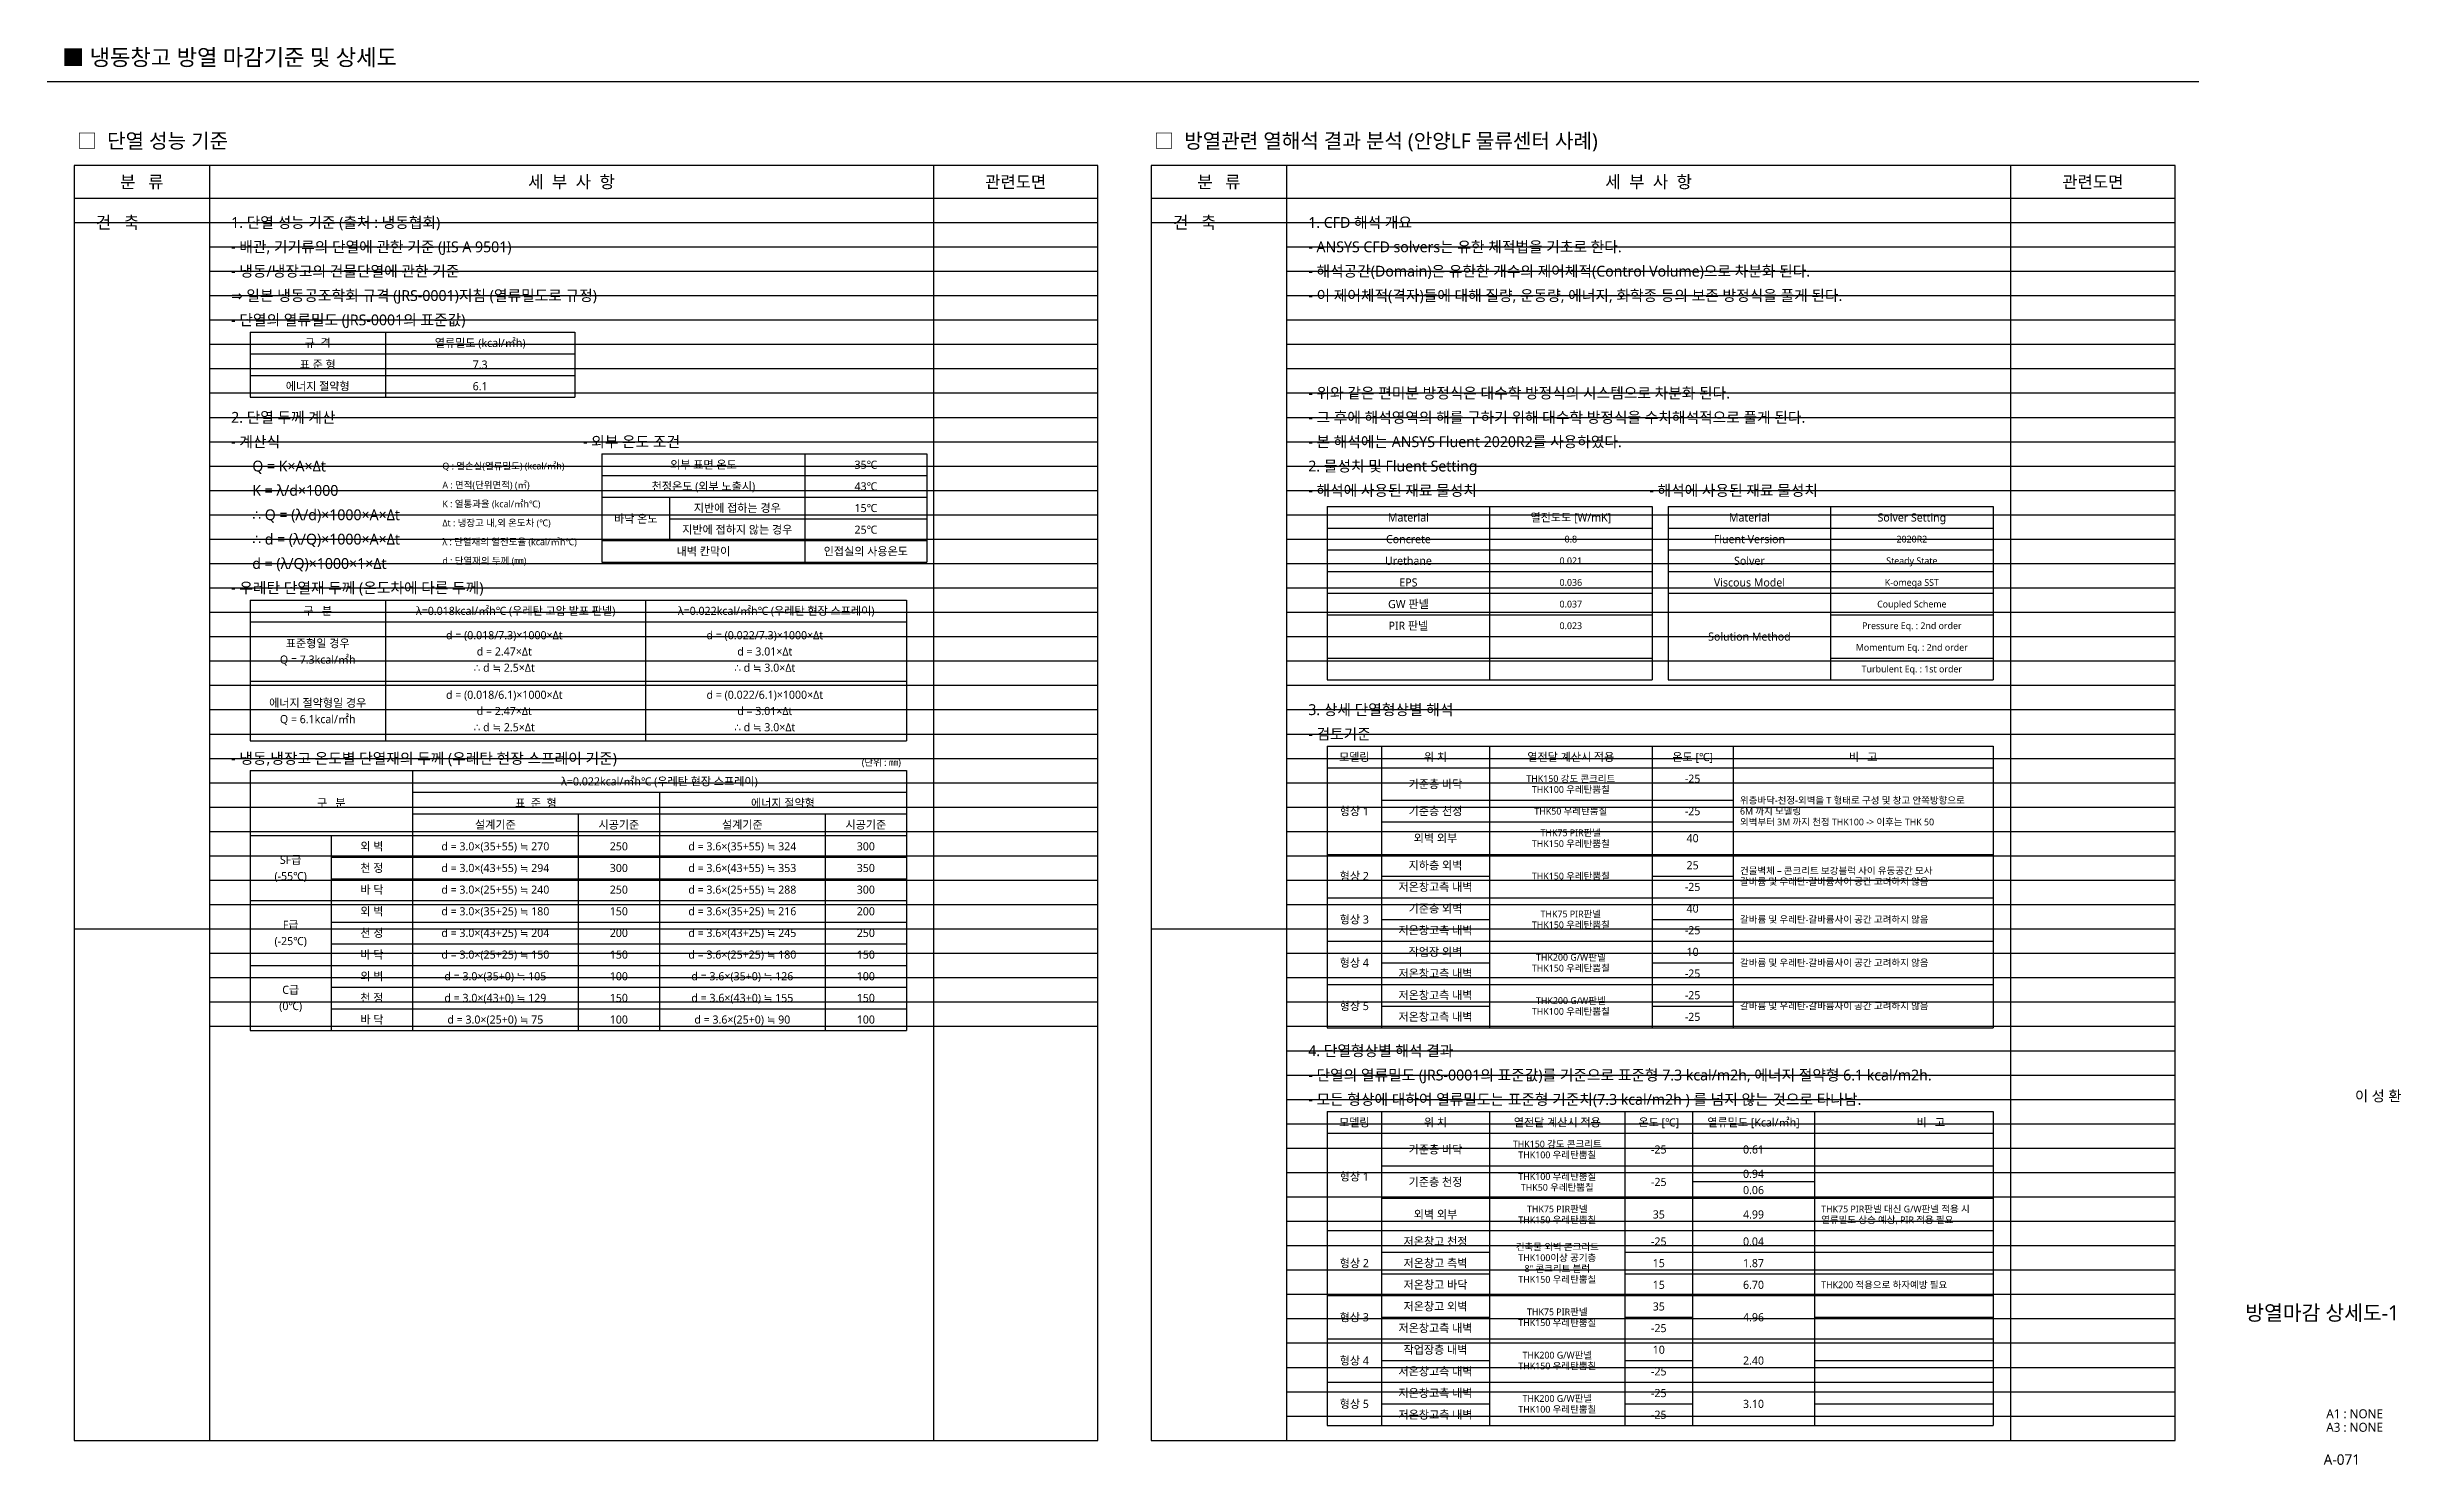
# Model space of a CAD drawing. Header units: millimetres. Extents: x 1008970 to 1091919, y 939088 to 948574.
# Drawn here: x 1008970 to 1024719, y 939088 to 948574 of the extents above; entities that cross this region are included whole.
import ezdxf
from ezdxf.enums import TextEntityAlignment as Align

# ---------------------------------------------------------------- set-up
doc = ezdxf.new("R2010")
doc.units = ezdxf.units.MM
doc.header["$LTSCALE"] = 5
doc.header["$MEASUREMENT"] = 0
doc.layers.get('0').update_dxf_attribs({"linetype": 'CONTINUOUS'})
doc.layers.get('Defpoints').update_dxf_attribs({"color": 153, "linetype": 'CONTINUOUS'})
doc.layers.add('5TXT', color=7, linetype='CONTINUOUS')
doc.layers.add('A-BORD-TEXT', color=3, linetype='CONTINUOUS', lineweight=25)
doc.styles.add('맑은고딕', font='malgun.ttf')
doc.styles.add('한글', font='malgun.ttf')

msp = doc.modelspace()

# ---------------------------------------------------------------- texts
at = {"style": '한글'}
for s, height, p in [('■ 냉동창고 방열 마감기준 및 상세도', 108.6557, (1009069.934, 948505.496)), ('□  단열 성능 기준', 98.77792, (1009169.577, 947947.04)), ('□  방열관련 열해석 결과 분석 (안양LF 물류센터 사례)', 98.77792, (1016376.468, 947947.04))]:
    msp.add_text(s, height=height, dxfattribs=at).set_placement(p, align=Align.MIDDLE_LEFT)
at = {"color": 7, "style": '한글'}
for s, height, p in [('분   류', 82.3149, (1009604.158, 947672.469)), ('세  부  사  항', 82.3149, (1012479.007, 947672.469)), ('관련도면', 81.4918, (1015450.983, 947672.469)), ('분   류', 82.3149, (1016811.049, 947672.469)), ('세  부  사  항', 82.3149, (1019685.897, 947672.469)), ('관련도면', 81.4918, (1022657.873, 947672.469)), ('규  격', 54.3279, (1010781.263, 946594.966)), ('열류밀도 (kcal/㎡h)', 54.32794, (1011867.822, 946594.966)), ('표 준 형', 54.3279, (1010781.263, 946450.092)), ('7.3', 54.3279, (1011867.822, 946450.092)), ('에너지 절약형', 54.3279, (1010781.263, 946305.218)), ('6.1', 54.3279, (1011867.822, 946305.218)), ('외부 표면 온도', 54.3279, (1013361.832, 945780.049)), ('35℃', 54.3279, (1014448.391, 945780.048)), ('천정온도 (외부 노출시)', 54.32794, (1013361.832, 945635.174)), ('43℃', 54.3279, (1014448.391, 945635.174)), ('바닥 온도', 54.3279, (1012909.099, 945417.863)), ('지반에 접하는 경우', 54.3279, (1013588.198, 945490.3)), ('15℃', 54.3279, (1014448.391, 945490.3)), ('Material', 54.3279, (1018078.7, 945426.916)), ('열전도도 [W/mK]', 54.32794, (1019165.258, 945426.916)), ('Material', 54.3279, (1020360.315, 945426.916)), ('Solver Setting', 54.32794, (1021446.874, 945426.916)), ('지반에 접하지 않는 경우', 54.32794, (1013588.198, 945345.426)), ('25℃', 54.3279, (1014448.391, 945345.426)), ('Concrete', 54.3279, (1018078.7, 945282.042)), ('0.8', 45.2733, (1019165.258, 945282.042)), ('Fluent Version', 54.32794, (1020360.315, 945282.042)), ('2020R2', 45.2733, (1021446.874, 945282.042)), ('내벽 칸막이', 54.3279, (1013361.832, 945200.552)), ('인접실의 사용온도', 54.3279, (1014448.391, 945200.552)), ('Urethane', 54.3279, (1018078.7, 945137.167)), ('0.021', 45.2733, (1019165.258, 945137.168)), ('Solver', 54.3279, (1020360.315, 945137.167)), ('Steady State', 45.27328, (1021446.874, 945137.168)), ('EPS', 54.3279, (1018078.7, 944992.293)), ('0.036', 45.2733, (1019165.258, 944992.294)), ('Viscous Model', 54.32794, (1020360.315, 944992.293)), ('K-omega SST', 45.27328, (1021446.874, 944992.294)), ('구   분', 54.3279, (1010781.263, 944802.147)), ('λ=0.018kcal/㎡h℃ (우레탄 고압 발포 판넬)', 54.32794, (1012105.504, 944802.147)), ('λ=0.022kcal/㎡h℃ (우레탄 현장 스프레이)', 54.32794, (1013848.522, 944802.147)), ('GW 판넬', 54.3279, (1018078.7, 944847.42)), ('0.037', 45.2733, (1019165.258, 944847.42)), ('Coupled Scheme', 45.27328, (1021446.874, 944847.42)), ('표준형일 경우', 54.3279, (1010781.263, 944584.836)), ('d = (0.018/7.3)×1000×Δt', 54.32794, (1012029.475, 944639.163)), ('d = (0.022/7.3)×1000×Δt', 54.32794, (1013772.493, 944639.163)), ('PIR 판넬', 54.3279, (1018078.7, 944702.546)), ('0.023', 45.2733, (1019165.258, 944702.546)), ('Solution Method', 54.32794, (1020360.315, 944630.108)), ('Pressure Eq. : 2nd order', 45.27328, (1021446.874, 944702.546)), ('Q = 7.3kcal/㎡h', 54.32794, (1010781.263, 944476.18)), ('d = 2.47×Δt', 54.32794, (1012029.475, 944530.508)), ('d = 3.01×Δt', 54.32794, (1013772.493, 944530.508)), ('Momentum Eq. : 2nd order', 45.27328, (1021446.874, 944557.672)), ('∴ d ≒ 2.5×Δt', 54.32794, (1012029.475, 944421.852)), ('∴ d ≒ 3.0×Δt', 54.32794, (1013772.493, 944421.852)), ('Turbulent Eq. : 1st order', 45.27328, (1021446.874, 944412.798)), ('에너지 절약형일 경우', 54.32794, (1010781.263, 944186.431)), ('d = (0.018/6.1)×1000×Δt', 54.32794, (1012029.475, 944240.759)), ('d = 2.47×Δt', 54.32794, (1012029.475, 944132.103)), ('d = (0.022/6.1)×1000×Δt', 54.32794, (1013772.493, 944240.759)), ('d = 3.01×Δt', 54.32794, (1013772.493, 944132.103)), ('Q = 6.1kcal/㎡h', 54.32794, (1010781.263, 944077.776)), ('∴ d ≒ 2.5×Δt', 54.32794, (1012029.475, 944023.448)), ('∴ d ≒ 3.0×Δt', 54.32794, (1013772.493, 944023.448)), ('모델링', 54.3279, (1017716.513, 943824.246)), ('위 치', 54.3279, (1018259.793, 943824.246)), ('열전달 계산시 적용', 54.3279, (1019165.258, 943824.246)), ('온도 [℃]', 54.3279, (1019980.178, 943824.246)), ('비   고', 54.3279, (1021120.985, 943824.246)), ('λ=0.022kcal/㎡h℃ (우레탄 현장 스프레이)', 54.32794, (1013067.56, 943661.262)), ('기준층 바닥', 54.3279, (1018259.793, 943643.153)), ('THK150 강도 콘크리트', 45.27328, (1019165.258, 943679.372)), ('-25', 54.3279, (1019980.178, 943679.371)), ('구   분', 54.3279, (1010871.809, 943516.388)), ('표  준  형', 54.3279, (1012241.324, 943516.388)), ('에너지 절약형', 54.3279, (1013893.795, 943516.388)), ('THK100 우레탄뿜칠', 45.27328, (1019165.258, 943606.934)), ('설계기준', 54.3279, (1011969.684, 943371.514)), ('시공기준', 54.3279, (1012795.92, 943371.514)), ('설계기준', 54.3279, (1013622.155, 943371.514)), ('시공기준', 54.3279, (1014448.391, 943371.514)), ('형상 1', 54.3279, (1017716.513, 943462.06)), ('기준층 천정', 54.3279, (1018259.793, 943462.06)), ('THK50 우레탄뿜칠', 45.27328, (1019165.258, 943462.06)), ('-25', 54.3279, (1019980.178, 943462.06)), ('외 벽', 54.3279, (1011143.449, 943226.639)), ('d = 3.0×(35+55) ≒ 270', 54.32794, (1011969.686, 943226.639)), ('250', 54.3279, (1012795.92, 943226.639)), ('d = 3.6×(35+55) ≒ 324', 54.32794, (1013622.155, 943226.639)), ('300', 54.3279, (1014448.391, 943226.639)), ('외벽 외부', 54.3279, (1018259.793, 943280.967)), ('THK150 우레탄뿜칠', 45.27328, (1019165.258, 943244.749)), ('THK75 PIR판넬', 45.27328, (1019165.258, 943317.186)), ('40', 54.3279, (1019980.178, 943280.967)), ('(-55℃)', 54.3279, (1010600.17, 943027.437)), ('SF급', 54.3279, (1010600.17, 943136.093)), ('천 정', 54.3279, (1011143.449, 943081.765)), ('d = 3.0×(43+55) ≒ 294', 54.32794, (1011969.686, 943081.765)), ('300', 54.3279, (1012795.92, 943081.765)), ('d = 3.6×(43+55) ≒ 353', 54.32794, (1013622.155, 943081.765)), ('350', 54.3279, (1014448.391, 943081.765)), ('형상 2', 54.3279, (1017716.513, 943027.437)), ('지하층 외벽', 54.3279, (1018259.793, 943099.875)), ('THK150 우레탄뿜칠', 45.27328, (1019165.258, 943027.437)), ('25', 54.3279, (1019980.178, 943099.874)), ('바 닥', 54.3279, (1011143.449, 942936.891)), ('d = 3.0×(25+55) ≒ 240', 54.32794, (1011969.686, 942936.891)), ('250', 54.3279, (1012795.92, 942936.891)), ('d = 3.6×(25+55) ≒ 288', 54.32794, (1013622.155, 942936.891)), ('300', 54.3279, (1014448.391, 942936.891)), ('저온창고측 내벽', 54.3279, (1018259.793, 942955.001)), ('-25', 54.3279, (1019980.178, 942955)), ('F급', 54.3279, (1010600.17, 942701.47)), ('외 벽', 54.3279, (1011143.449, 942792.016)), ('d = 3.0×(35+25) ≒ 180', 54.32794, (1011969.686, 942792.016)), ('150', 54.3279, (1012795.92, 942792.016)), ('d = 3.6×(35+25) ≒ 216', 54.32794, (1013622.155, 942792.016)), ('200', 54.3279, (1014448.391, 942792.016)), ('형상 3', 54.3279, (1017716.513, 942737.689)), ('기준층 외벽', 54.3279, (1018259.793, 942810.127)), ('THK150 우레탄뿜칠', 45.27328, (1019165.258, 942701.471)), ('THK75 PIR판넬', 45.27328, (1019165.258, 942773.908)), ('40', 54.3279, (1019980.178, 942810.126)), ('(-25℃)', 54.3279, (1010600.17, 942592.814)), ('천 정', 54.3279, (1011143.449, 942647.142)), ('d = 3.0×(43+25) ≒ 204', 54.32794, (1011969.686, 942647.142)), ('200', 54.3279, (1012795.92, 942647.142)), ('d = 3.6×(43+25) ≒ 245', 54.32794, (1013622.155, 942647.142)), ('250', 54.3279, (1014448.391, 942647.142)), ('저온창고측 내벽', 54.3279, (1018259.793, 942665.253)), ('-25', 54.3279, (1019980.178, 942665.252)), ('바 닥', 54.3279, (1011143.449, 942502.268)), ('d = 3.0×(25+25) ≒ 150', 54.32794, (1011969.686, 942502.268)), ('150', 54.3279, (1012795.92, 942502.268)), ('d = 3.6×(25+25) ≒ 180', 54.32794, (1013622.155, 942502.268)), ('150', 54.3279, (1014448.391, 942502.268)), ('형상 4', 54.3279, (1017716.513, 942447.941)), ('작업장 외벽', 54.3279, (1018259.793, 942520.379)), ('THK150 우레탄뿜칠', 45.27328, (1019165.258, 942411.723)), ('THK200 G/W판넬', 45.27328, (1019165.258, 942484.16)), ('10', 54.3279, (1019980.178, 942520.378)), ('C급', 54.3279, (1010600.17, 942266.847)), ('외 벽', 54.3279, (1011143.449, 942357.393)), ('d = 3.0×(35+0) ≒ 105', 54.32794, (1011969.686, 942357.393)), ('100', 54.3279, (1012795.92, 942357.393)), ('d = 3.6×(35+0) ≒ 126', 54.32794, (1013622.155, 942357.393)), ('100', 54.3279, (1014448.391, 942357.393)), ('저온창고측 내벽', 54.3279, (1018259.793, 942375.505)), ('저온창고측 내벽', 54.3279, (1018259.793, 942230.631)), ('-25', 54.3279, (1019980.178, 942375.504)), ('-25', 54.3279, (1019980.178, 942230.63)), ('(0℃)', 54.3279, (1010600.17, 942158.191)), ('천 정', 54.3279, (1011143.449, 942212.519)), ('바 닥', 54.3279, (1011143.449, 942067.645)), ('d = 3.0×(43+0) ≒ 129', 54.32794, (1011969.686, 942212.519)), ('150', 54.3279, (1012795.92, 942212.519)), ('d = 3.6×(43+0) ≒ 155', 54.32794, (1013622.155, 942212.519)), ('150', 54.3279, (1014448.391, 942212.519)), ('형상 5', 54.3279, (1017716.513, 942158.193)), ('저온창고측 내벽', 54.3279, (1018259.793, 942085.757)), ('THK100 우레탄뿜칠', 45.27328, (1019165.258, 942121.975)), ('THK200 G/W판넬', 45.27328, (1019165.258, 942194.412)), ('-25', 54.3279, (1019980.178, 942085.756)), ('d = 3.0×(25+0) ≒ 75', 54.32794, (1011969.686, 942067.645)), ('100', 54.3279, (1012795.92, 942067.645)), ('d = 3.6×(25+0) ≒ 90', 54.32794, (1013622.155, 942067.645)), ('100', 54.3279, (1014448.391, 942067.645)), ('모델링', 54.3279, (1017716.513, 941379.492)), ('위 치', 54.3279, (1018259.793, 941379.492)), ('열전달 계산시 적용', 54.3279, (1019074.712, 941379.492)), ('온도 [℃]', 54.3279, (1019753.811, 941379.492)), ('열류밀도 [Kcal/㎡h]', 54.32794, (1020387.637, 941379.492)), ('비   고', 54.3279, (1021573.718, 941379.492)), ('기준층 바닥', 54.3279, (1018259.793, 941198.399)), ('THK150 강도 콘크리트', 45.27328, (1019074.712, 941234.618)), ('THK100 우레탄뿜칠', 45.27328, (1019074.712, 941162.181)), ('-25', 54.3279, (1019753.811, 941198.399)), ('0.61', 54.3279, (1020387.637, 941198.399)), ('형상 1', 54.3279, (1017716.513, 941017.306)), ('기준층 천정', 54.3279, (1018259.793, 940981.088)), ('THK100 우레탄뿜칠', 45.27328, (1019074.712, 941017.307)), ('-25', 54.3279, (1019753.811, 940981.087)), ('0.94', 54.3279, (1020387.637, 941035.415)), ('THK50 우레탄뿜칠', 45.27328, (1019074.712, 940944.869)), ('0.06', 54.3279, (1020387.637, 940926.759)), ('외벽 외부', 54.3279, (1018259.793, 940763.776)), ('THK150 우레탄뿜칠', 45.27328, (1019074.712, 940727.558)), ('THK75 PIR판넬', 45.27328, (1019074.712, 940799.995)), ('35', 54.3279, (1019753.811, 940763.776)), ('4.99', 54.3279, (1020387.637, 940763.776)), ('저온창고 천정', 54.3279, (1018259.793, 940582.684)), ('건축물 외벽 콘크리트', 45.27328, (1019074.712, 940546.465)), ('-25', 54.3279, (1019753.811, 940582.684)), ('0.04', 54.3279, (1020387.637, 940582.684)), ('형상 2', 54.3279, (1017716.513, 940437.81)), ('저온창고 측벽', 54.3279, (1018259.793, 940437.81)), ('THK100이상 공기층', 45.27328, (1019074.712, 940474.028)), ('8" 콘크리트 블럭', 45.2733, (1019074.712, 940401.591)), ('15', 54.3279, (1019753.811, 940437.81)), ('1.87', 54.3279, (1020387.637, 940437.81)), ('저온창고 바닥', 54.3279, (1018259.793, 940292.936)), ('THK150 우레탄뿜칠', 45.27328, (1019074.712, 940329.154)), ('15', 54.3279, (1019753.811, 940292.936)), ('6.70', 54.3279, (1020387.637, 940292.936)), ('형상 3', 54.3279, (1017716.513, 940075.625)), ('저온창고 외벽', 54.3279, (1018259.793, 940148.062)), ('THK150 우레탄뿜칠', 45.27328, (1019074.712, 940039.406)), ('THK75 PIR판넬', 45.27328, (1019074.712, 940111.843)), ('35', 54.3279, (1019753.811, 940148.062)), ('4.96', 54.3279, (1020387.637, 940075.625)), ('저온창고측 내벽', 54.3279, (1018259.793, 940003.188)), ('-25', 54.3279, (1019753.811, 940003.187)), ('형상 4', 54.3279, (1017716.513, 939785.877)), ('저온창고측 내벽', 54.3279, (1018259.793, 939713.44)), ('작업장층 내벽', 54.3279, (1018259.793, 939858.314)), ('THK150 우레탄뿜칠', 45.27328, (1019074.712, 939749.658)), ('THK200 G/W판넬', 45.27328, (1019074.712, 939822.095)), ('-25', 54.3279, (1019753.811, 939713.439)), ('10', 54.3279, (1019753.811, 939858.313)), ('2.40', 54.3279, (1020387.637, 939785.877)), ('저온창고측 내벽', 54.3279, (1018259.793, 939568.566)), ('-25', 54.3279, (1019753.811, 939568.565)), ('형상 5', 54.3279, (1017716.513, 939496.129)), ('저온창고측 내벽', 54.3279, (1018259.793, 939423.692)), ('THK100 우레탄뿜칠', 45.27328, (1019074.712, 939459.91)), ('THK200 G/W판넬', 45.27328, (1019074.712, 939532.347)), ('-25', 54.3279, (1019753.811, 939423.691)), ('3.10', 54.3279, (1020387.637, 939496.129))]:
    msp.add_text(s, height=height, dxfattribs=at).set_placement(p, align=Align.MIDDLE_CENTER)
for s, height, p in [('건   축', 82.3149, (1009296.301, 947400.83)), ('1. 단열 성능 기준 (출처 : 냉동협회)', 72.43725, (1010201.765, 947400.83)), ('건   축', 82.3149, (1016503.191, 947400.83)), ('1. CFD 해석 개요', 72.43725, (1017408.655, 947400.83)), ('- 배관, 기기류의 단열에 관한 기준 (JIS A 9501)', 72.43725, (1010201.765, 947237.846)), ('- ANSYS CFD solvers는 유한 체적법을 기초로 한다.', 72.43725, (1017408.655, 947237.846)), ('- 냉동/냉장고의 건물단열에 관한 기준', 72.43725, (1010201.765, 947074.862)), ('- 해석공간(Domain)은 유한한 개수의 제어체적(Control Volume)으로 차분화 된다.', 72.43725, (1017408.655, 947074.862)), ('⇒ 일본 냉동공조학회 규격 (JRS-0001)지침 (열류밀도로 규정)', 72.43725, (1010201.765, 946911.879)), ('- 이 제어체적(격자)들에 대해 질량, 운동량, 에너지, 화학종 등의 보존 방정식을 풀게 된다.', 72.43725, (1017408.655, 946911.879)), ('- 단열의 열류밀도 (JRS-0001의 표준값)', 72.43725, (1010201.765, 946748.895)), ('- 위와 같은 편미분 방정식은 대수학 방정식의 시스템으로 차분화 된다.', 72.43725, (1017408.655, 946259.945)), ('2. 단열 두께 계산', 72.43725, (1010201.765, 946096.961)), ('- 그 후에 해석영역의 해를 구하기 위해 대수학 방정식을 수치해석적으로 풀게 된다.', 72.43725, (1017408.655, 946096.961)), ('- 계산식', 72.4373, (1010201.765, 945933.977)), ('- 외부 온도 조건', 72.4373, (1012555.968, 945933.977)), ('- 본 해석에는 ANSYS Fluent 2020R2를 사용하였다.', 72.43725, (1017408.655, 945933.977)), ('Q = K×A×Δt', 72.4373, (1010343.518, 945770.994)), ('Q : 열손실(열류밀도) (kcal/㎡h)', 45.27328, (1011615.301, 945770.994)), ('2. 물성치 및 Fluent Setting', 72.43725, (1017408.655, 945770.994)), ('K = λ/d×1000', 72.43725, (1010343.518, 945608.01)), ('A : 면적(단위면적) (㎡)', 45.27328, (1011615.301, 945644.229)), ('- 해석에 사용된 재료 물성치', 72.43725, (1017408.655, 945608.01)), ('- 해석에 사용된 재료 물성치', 72.43725, (1019690.27, 945608.01)), ('∴ Q = (λ/d)×1000×A×Δt', 72.43725, (1010343.518, 945445.027)), ('Δt : 냉장고 내,외 온도차 (℃)', 45.27328, (1011615.301, 945390.699)), ('K : 열통과율 (kcal/㎡h℃)', 45.27328, (1011615.301, 945517.464)), ('∴ d = (λ/Q)×1000×A×Δt', 72.43725, (1010343.518, 945282.043)), ('λ : 단열재의 열전도율 (kcal/㎡h℃)', 45.27328, (1011615.301, 945263.934)), ('d = (λ/Q)×1000×1×Δt', 72.43725, (1010343.518, 945119.06)), ('d : 단열재의 두께 (㎜)', 45.27328, (1011615.301, 945137.169)), ('- 우레탄 단열재 두께 (온도차에 다른 두께)', 72.43725, (1010201.765, 944956.076)), ('3. 상세 단열형상별 해석', 72.43725, (1017408.655, 944141.158)), ('- 검토기준', 72.4373, (1017408.655, 943978.175)), ('- 냉동,냉장고 온도별 단열재의 두께 (우레탄 현장 스프레이 기준)', 72.43725, (1010201.765, 943815.191)), ('(단위 : ㎜)', 45.2733, (1014421.23, 943788.211)), ('위층바닥-천정-외벽을 T 형태로 구성 및 창고 안쪽방향으로', 45.27328, (1020297.091, 943534.497)), ('6M 까지 모델링', 45.2733, (1020297.091, 943462.06)), ('외벽부터 3M 까지 천정 THK100 -> 이후는 THK 50', 45.27328, (1020297.091, 943389.622)), ('건물벽체 – 콘크리트 보강블럭 사이 유동공간 모사', 45.27328, (1020297.091, 943063.656)), ('갈바륨 및 우레탄-갈바륨사이 공간 고려하지 않음', 45.27328, (1020297.091, 942991.219)), ('갈바륨 및 우레탄-갈바륨사이 공간 고려하지 않음', 45.27328, (1020297.091, 942737.689)), ('갈바륨 및 우레탄-갈바륨사이 공간 고려하지 않음', 45.27328, (1020297.091, 942447.941)), ('갈바륨 및 우레탄-갈바륨사이 공간 고려하지 않음', 45.27328, (1020297.091, 942158.193)), ('4. 단열형상별 해석 결과', 72.43725, (1017408.655, 941859.388)), ('- 단열의 열류밀도 (JRS-0001의 표준값)를 기준으로 표준형 7.3 kcal/m2h, 에너지 절약형 6.1 kcal/m2h.', 72.43725, (1017408.655, 941696.405)), ('- 모든 형상에 대하여 열류밀도는 표준형 기준치(7.3 kcal/m2h ) 를 넘지 않는 것으로 타나남.', 72.43725, (1017408.655, 941533.421)), ('THK75 PIR판넬 대신 G/W판넬 적용 시', 45.27328, (1020840.37, 940799.995)), ('열류밀도 상승 예상, PIR 적용 필요', 45.27328, (1020840.37, 940727.558)), ('THK200 적용으로 하자예방 필요', 45.27328, (1020840.37, 940292.936))]:
    msp.add_text(s, height=height, dxfattribs=at).set_placement(p, align=Align.MIDDLE_LEFT)
at = {"layer": 'A-BORD-TEXT', "style": '맑은고딕'}
for s, height, p in [('이 성 환', 70, (1024722.755, 941520.648)), ('A1 : NONE', 60, (1024599.228, 939400.098)), ('A3 : NONE', 60, (1024599.228, 939309.4)), ('A-071', 70, (1024446.133, 939088.673))]:
    msp.add_text(s, height=height, dxfattribs=at).set_placement(p, align=Align.RIGHT)
msp.add_text('방열마감 상세도-1', height=100, dxfattribs=at).set_placement((1024192.545, 940105.222), align=Align.MIDDLE_CENTER)

# ---------------------------------------------------------------- linework, layer by layer
msp.add_line((1023367.213, 948342.513), (1008970.333, 948342.513))
at = {"layer": '5TXT'}
for p, q in [((1010056.89, 947781.125), (1010056.89, 939251.651)), ((1014901.124, 947781.125), (1014901.124, 939251.651)), ((1017263.781, 947781.125), (1017263.781, 939251.651)), ((1022108.014, 947781.125), (1022108.014, 939251.651)), ((1009151.426, 947563.813), (1016000.842, 947563.813)), ((1016358.317, 947563.813), (1023207.732, 947563.813)), ((1010328.53, 946667.404), (1012501.647, 946667.404)), ((1010328.53, 946667.404), (1010328.53, 946232.781)), ((1011233.996, 946667.404), (1011233.996, 946232.781)), ((1012501.647, 946667.404), (1012501.647, 946232.781)), ((1010328.53, 946522.529), (1012501.647, 946522.529)), ((1010328.53, 946377.655), (1012501.647, 946377.655)), ((1010328.53, 946232.781), (1012501.647, 946232.781)), ((1012682.733, 945852.486), (1014855.85, 945852.486)), ((1012682.733, 945852.486), (1012682.733, 945128.115)), ((1014040.931, 945852.486), (1014040.931, 945128.115)), ((1014855.85, 945852.486), (1014855.85, 945128.115)), ((1012682.733, 945707.611), (1014855.85, 945707.611)), ((1012682.733, 945562.737), (1014855.85, 945562.737)), ((1013135.466, 945562.737), (1013135.466, 945272.989)), ((1013135.466, 945417.863), (1014855.85, 945417.863)), ((1017535.42, 945499.353), (1019708.538, 945499.353)), ((1017535.42, 945499.353), (1017535.42, 944340.36)), ((1018621.979, 945499.353), (1018621.979, 944340.36)), ((1019708.538, 945499.353), (1019708.538, 944340.36)), ((1019817.035, 945499.353), (1021990.153, 945499.353)), ((1019817.035, 945499.353), (1019817.035, 944340.36)), ((1020903.594, 945499.353), (1020903.594, 944340.36)), ((1021990.153, 945499.353), (1021990.153, 944340.36)), ((1012682.733, 945272.989), (1014855.85, 945272.989)), ((1017535.42, 945354.479), (1019708.538, 945354.479)), ((1019817.035, 945354.479), (1021990.153, 945354.479)), ((1012682.733, 945128.115), (1014855.85, 945128.115)), ((1017535.42, 945209.604), (1019708.538, 945209.604)), ((1019817.035, 945209.604), (1021990.153, 945209.604)), ((1017535.42, 945064.73), (1019708.538, 945064.73)), ((1019817.035, 945064.73), (1021990.153, 945064.73)), ((1010328.53, 944874.584), (1014720.031, 944874.584)), ((1010328.53, 944874.584), (1010328.53, 943932.902)), ((1011233.996, 944874.584), (1011233.996, 943932.902)), ((1012977.013, 943932.902), (1012977.013, 944874.584)), ((1014720.031, 944874.584), (1014720.031, 943932.902)), ((1017535.42, 944919.856), (1019708.538, 944919.856)), ((1019817.035, 944919.856), (1021990.153, 944919.856)), ((1010328.53, 944729.71), (1014720.031, 944729.71)), ((1017535.42, 944774.982), (1019708.538, 944774.982)), ((1017535.42, 944630.108), (1019708.538, 944630.108)), ((1020903.594, 944774.982), (1021990.153, 944774.982)), ((1020903.594, 944630.108), (1021990.153, 944630.108)), ((1017535.42, 944485.234), (1019708.538, 944485.234)), ((1020903.594, 944485.234), (1021990.153, 944485.234)), ((1010328.53, 944331.306), (1014720.031, 944331.306)), ((1017535.42, 944340.36), (1019708.538, 944340.36)), ((1019817.035, 944340.36), (1021990.153, 944340.36)), ((1010328.53, 943932.902), (1014720.031, 943932.902)), ((1017535.42, 943896.683), (1021990.153, 943896.683)), ((1017535.42, 943896.683), (1017535.42, 942013.319)), ((1017897.607, 943896.683), (1017897.607, 942013.319)), ((1018621.979, 943896.683), (1018621.979, 942013.319)), ((1019708.538, 943896.683), (1019708.538, 942013.319)), ((1020251.817, 943896.683), (1020251.817, 942013.319)), ((1021990.153, 943896.683), (1021990.153, 942013.319)), ((1010328.53, 943733.699), (1014720.031, 943733.699)), ((1010328.53, 943733.699), (1010328.53, 941995.207)), ((1011415.089, 943733.699), (1011415.089, 941995.207)), ((1014720.031, 943733.699), (1014720.031, 941995.207)), ((1017535.42, 943751.809), (1021990.153, 943751.809)), ((1011415.089, 943588.825), (1014720.031, 943588.825)), ((1013067.56, 943588.825), (1013067.56, 941995.207)), ((1017897.607, 943534.497), (1020251.817, 943534.497)), ((1011415.089, 943443.951), (1014720.031, 943443.951)), ((1012524.28, 943443.951), (1012524.28, 941995.207)), ((1014176.751, 943443.951), (1014176.751, 941995.207)), ((1017897.607, 943389.623), (1020251.817, 943389.623)), ((1010328.53, 943299.076), (1014720.031, 943299.076)), ((1010871.809, 943299.076), (1010871.809, 941995.207)), ((1010871.809, 943154.202), (1014720.031, 943154.202)), ((1017535.42, 943172.312), (1021990.153, 943172.312)), ((1010871.809, 943009.328), (1014720.031, 943009.328)), ((1017897.607, 943027.437), (1018621.979, 943027.437)), ((1019708.538, 943027.437), (1020251.817, 943027.437)), ((1010328.53, 942864.453), (1014720.031, 942864.453)), ((1017535.42, 942882.563), (1021990.153, 942882.563)), ((1017897.607, 942737.689), (1018621.979, 942737.689)), ((1019708.538, 942737.689), (1020251.817, 942737.689)), ((1010871.809, 942719.579), (1014720.031, 942719.579)), ((1010871.809, 942574.705), (1014720.031, 942574.705)), ((1017535.42, 942592.815), (1021990.153, 942592.815)), ((1010328.53, 942429.83), (1014720.031, 942429.83)), ((1017897.607, 942447.941), (1018621.979, 942447.941)), ((1019708.538, 942447.941), (1020251.817, 942447.941)), ((1010871.809, 942284.956), (1014720.031, 942284.956)), ((1017535.42, 942303.067), (1021990.153, 942303.067)), ((1010871.809, 942140.082), (1014720.031, 942140.082)), ((1017897.607, 942158.193), (1018621.979, 942158.193)), ((1019708.538, 942158.193), (1020251.817, 942158.193)), ((1010328.53, 941995.207), (1014720.031, 941995.207)), ((1017535.42, 942013.319), (1021990.153, 942013.319)), ((1017535.42, 941451.93), (1021990.153, 941451.93)), ((1017535.42, 941451.93), (1017535.42, 939351.255)), ((1017897.607, 941451.93), (1017897.607, 939351.255)), ((1018621.979, 941451.93), (1018621.979, 939351.255)), ((1019527.445, 941451.93), (1019527.445, 939351.255)), ((1019980.178, 941451.93), (1019980.178, 939351.255)), ((1020795.097, 941451.93), (1020795.097, 939351.255)), ((1021990.153, 941451.93), (1021990.153, 939351.255)), ((1017535.42, 941307.055), (1021990.153, 941307.055)), ((1017897.607, 941089.743), (1021990.153, 941089.743)), ((1017897.607, 940872.432), (1021990.153, 940872.432)), ((1020795.097, 940981.087), (1019980.178, 940981.087)), ((1017535.42, 940655.121), (1021990.153, 940655.121)), ((1017897.607, 940510.247), (1018621.979, 940510.247)), ((1019527.445, 940510.247), (1021990.153, 940510.247)), ((1017535.42, 940220.499), (1021990.153, 940220.499)), ((1017897.607, 940365.373), (1018621.979, 940365.373)), ((1019527.445, 940365.373), (1021990.153, 940365.373)), ((1017897.607, 940075.625), (1018621.979, 940075.625)), ((1019527.445, 940075.625), (1019980.178, 940075.625)), ((1020795.097, 940075.625), (1021990.153, 940075.625)), ((1017535.42, 939930.751), (1021990.153, 939930.751)), ((1017897.607, 939785.877), (1018621.979, 939785.877)), ((1019527.445, 939785.877), (1019980.178, 939785.877)), ((1020795.097, 939785.877), (1021990.153, 939785.877)), ((1017535.42, 939641.003), (1021990.153, 939641.003)), ((1017897.607, 939496.129), (1018621.979, 939496.129)), ((1019527.445, 939496.129), (1019980.178, 939496.129)), ((1020795.097, 939496.129), (1021990.153, 939496.129)), ((1017535.42, 939351.255), (1021990.153, 939351.255))]:
    msp.add_line(p, q, dxfattribs=at)
for points in [[(1009151.426, 939251.651), (1016000.842, 939251.651), (1016000.842, 947781.125), (1009151.426, 947781.125)], [(1016358.317, 939251.651), (1023207.732, 939251.651), (1023207.732, 947781.125), (1016358.317, 947781.125)]]:
    msp.add_lwpolyline(points, close=True, dxfattribs=at)
at = {"layer": 'Defpoints', "color": 139}
for p, q in [((1009151.426, 947400.83), (1016000.842, 947400.83)), ((1016358.317, 947400.83), (1023207.732, 947400.83)), ((1010056.89, 947237.846), (1016000.842, 947237.846)), ((1017263.781, 947237.846), (1023207.732, 947237.846)), ((1010056.89, 947074.862), (1016000.842, 947074.862)), ((1017263.781, 947074.862), (1023207.732, 947074.862)), ((1010056.89, 946911.879), (1016000.842, 946911.879)), ((1017263.781, 946911.879), (1023207.732, 946911.879)), ((1010056.89, 946748.895), (1016000.842, 946748.895)), ((1017263.781, 946748.895), (1023207.732, 946748.895)), ((1010056.89, 946585.912), (1016000.842, 946585.912)), ((1017263.781, 946585.912), (1023207.732, 946585.912)), ((1010056.89, 946422.928), (1016000.842, 946422.928)), ((1017263.781, 946422.928), (1023207.732, 946422.928)), ((1010056.89, 946259.945), (1016000.842, 946259.945)), ((1017263.781, 946259.945), (1023207.732, 946259.945)), ((1010056.89, 946096.961), (1016000.842, 946096.961)), ((1017263.781, 946096.961), (1023207.732, 946096.961)), ((1010056.89, 945933.977), (1016000.842, 945933.977)), ((1017263.781, 945933.977), (1023207.732, 945933.977)), ((1010056.89, 945770.994), (1016000.842, 945770.994)), ((1017263.781, 945770.994), (1023207.732, 945770.994)), ((1010056.89, 945608.01), (1016000.842, 945608.01)), ((1017263.781, 945608.01), (1023207.732, 945608.01)), ((1010056.89, 945445.027), (1016000.842, 945445.027)), ((1017263.781, 945445.027), (1023207.732, 945445.027)), ((1010056.89, 945282.043), (1016000.842, 945282.043)), ((1017263.781, 945282.043), (1023207.732, 945282.043)), ((1010056.89, 945119.06), (1016000.842, 945119.06)), ((1017263.781, 945119.06), (1023207.732, 945119.06)), ((1010056.89, 944956.076), (1016000.842, 944956.076)), ((1017263.781, 944956.076), (1023207.732, 944956.076)), ((1010056.89, 944793.093), (1016000.842, 944793.093)), ((1017263.781, 944793.093), (1023207.732, 944793.093)), ((1010056.89, 944630.109), (1016000.842, 944630.109)), ((1017263.781, 944630.109), (1023207.732, 944630.109)), ((1010056.89, 944467.125), (1016000.842, 944467.125)), ((1017263.781, 944467.125), (1023207.732, 944467.125)), ((1010056.89, 944304.142), (1016000.842, 944304.142)), ((1017263.781, 944304.142), (1023207.732, 944304.142)), ((1010056.89, 944141.158), (1016000.842, 944141.158)), ((1017263.781, 944141.158), (1023207.732, 944141.158)), ((1010056.89, 943978.175), (1016000.842, 943978.175)), ((1017263.781, 943978.175), (1023207.732, 943978.175)), ((1010056.89, 943815.191), (1016000.842, 943815.191)), ((1017263.781, 943815.191), (1023207.732, 943815.191)), ((1010056.89, 943652.208), (1016000.842, 943652.208)), ((1017263.781, 943652.208), (1023207.732, 943652.208)), ((1010056.89, 943489.224), (1016000.842, 943489.224)), ((1017263.781, 943489.224), (1023207.732, 943489.224)), ((1010056.89, 943326.24), (1016000.842, 943326.24)), ((1017263.781, 943326.24), (1023207.732, 943326.24)), ((1010056.89, 943163.257), (1016000.842, 943163.257)), ((1017263.781, 943163.257), (1023207.732, 943163.257)), ((1010056.89, 943000.273), (1016000.842, 943000.273)), ((1017263.781, 943000.273), (1023207.732, 943000.273)), ((1010056.89, 942837.29), (1016000.842, 942837.29)), ((1017263.781, 942837.29), (1023207.732, 942837.29)), ((1009151.426, 942674.306), (1016000.842, 942674.306)), ((1016358.317, 942674.306), (1023207.732, 942674.306)), ((1010056.89, 942511.323), (1016000.842, 942511.323)), ((1017263.781, 942511.323), (1023207.732, 942511.323)), ((1010056.89, 942348.339), (1016000.842, 942348.339)), ((1017263.781, 942348.339), (1023207.732, 942348.339)), ((1010056.89, 942185.355), (1016000.842, 942185.355)), ((1017263.781, 942185.355), (1023207.732, 942185.355)), ((1010056.89, 942022.372), (1016000.842, 942022.372)), ((1017263.781, 942022.372), (1023207.732, 942022.372)), ((1017263.781, 941859.388), (1023207.732, 941859.388)), ((1017263.781, 941696.405), (1023207.732, 941696.405)), ((1017263.781, 941533.421), (1023207.732, 941533.421)), ((1017263.781, 941370.438), (1023207.732, 941370.438)), ((1017263.781, 941207.454), (1023207.732, 941207.454)), ((1017263.781, 941044.47), (1023207.732, 941044.47)), ((1017263.781, 940881.487), (1023207.732, 940881.487)), ((1017263.781, 940718.503), (1023207.732, 940718.503)), ((1017263.781, 940555.52), (1023207.732, 940555.52)), ((1017263.781, 940392.536), (1023207.732, 940392.536)), ((1017263.781, 940229.553), (1023207.732, 940229.553)), ((1017263.781, 940066.569), (1023207.732, 940066.569)), ((1017263.781, 939903.586), (1023207.732, 939903.586)), ((1017263.781, 939740.602), (1023207.732, 939740.602)), ((1017263.781, 939577.618), (1023207.732, 939577.618)), ((1017263.781, 939414.635), (1023207.732, 939414.635))]:
    msp.add_line(p, q, dxfattribs=at)

msp.set_redraw_order([(e.dxf.handle, doc.entitydb.next_handle()) for e in msp.query("TEXT MTEXT ATTDEF DIMENSION ARC_DIMENSION")])  # texts and dimensions are drawn at this point

doc.saveas('drawing.dxf')
